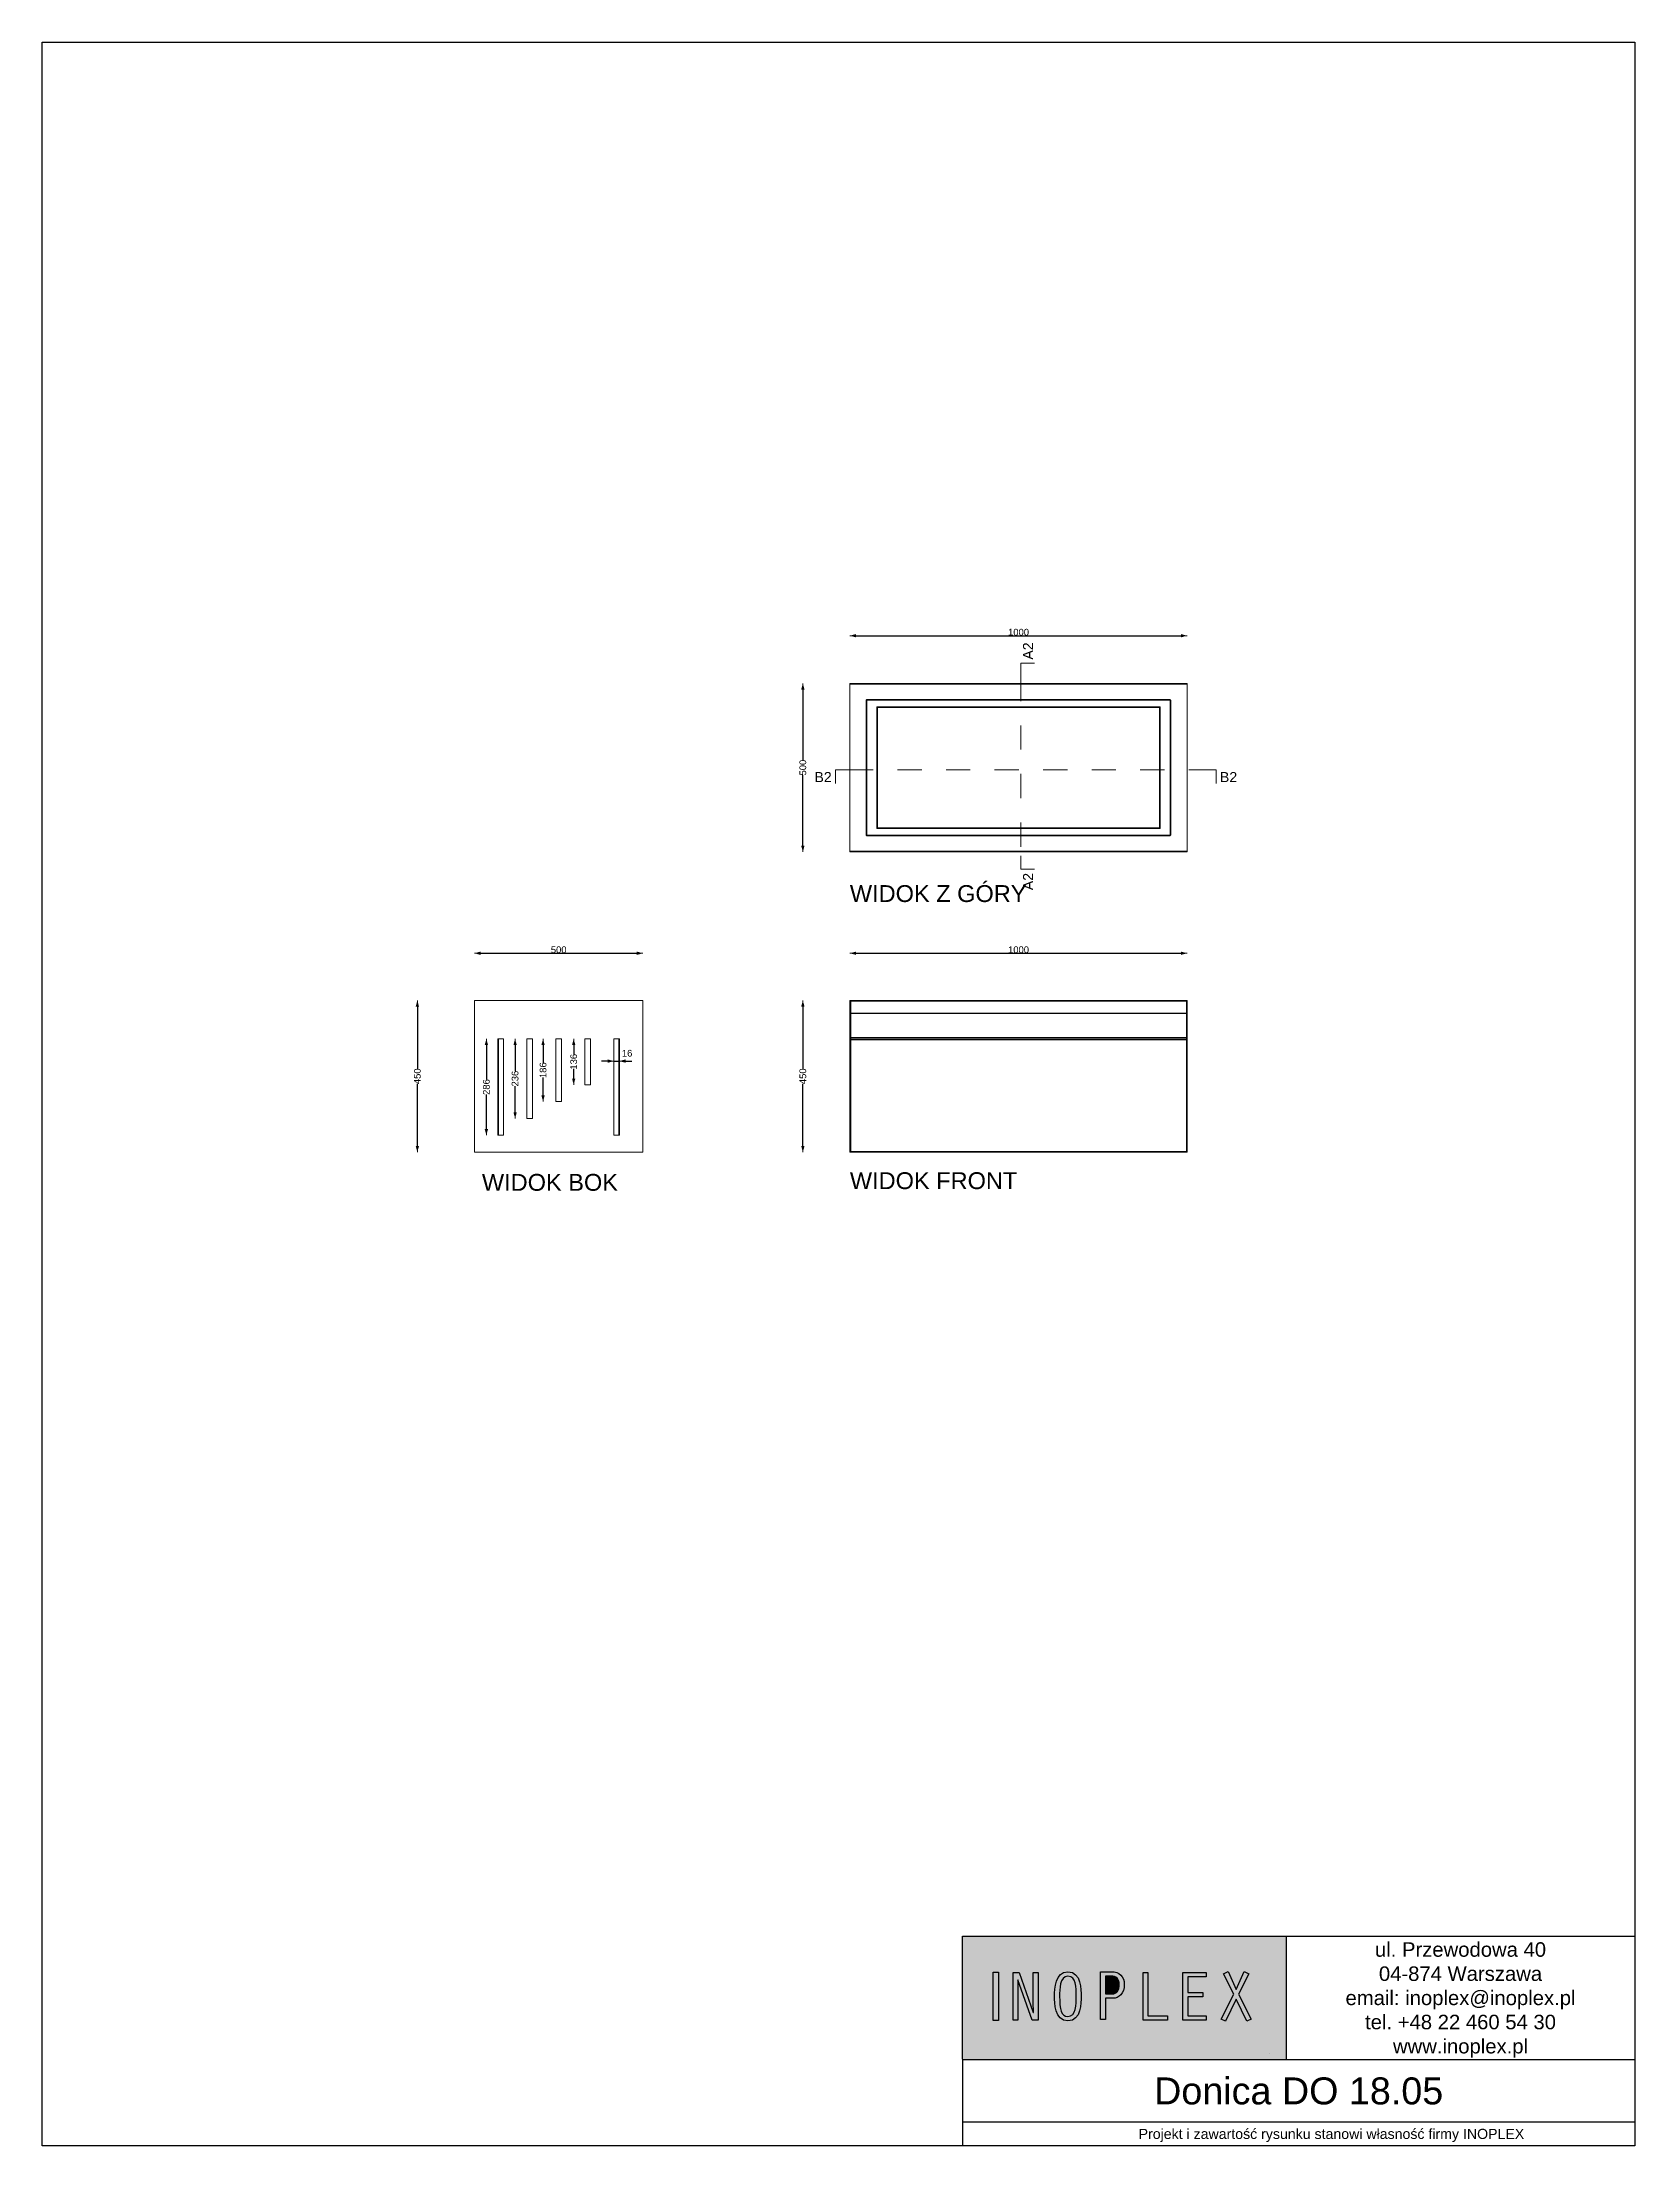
# Model space of a CAD drawing. Header units: millimetres. Extents: x 26080 to 30804, y 14395 to 20634.
import ezdxf

# ---------------------------------------------------------------- set-up
doc = ezdxf.new("R2010")
doc.units = ezdxf.units.MM
doc.header["$LTSCALE"] = 3
doc.linetypes.add('Przerywana', pattern=[48, 24, -24])
for name, color, linetype in [('840-G Znaczniki ogólne', 7, 'Continuous'), ('LAYER_1', 7, 'Continuous'), ('Nowe_299-A Wymiary Opisy', 7, 'Continuous')]:
    doc.layers.add(name, color=color, linetype=linetype)
for name, color, linetype, lineweight in [('840-G Znaczniki ogólne_Nr_pióra__1', 7, 'Continuous', 13), ('Nowe_0_Nr_pióra__4', 7, 'Continuous', 13), ('Nowe_830-G Teksty Etykiety_Nr_pióra__1', 7, 'Continuous', 13)]:
    doc.layers.add(name, color=color, linetype=linetype, lineweight=lineweight)
doc.styles.add('GENERATED_STYLE_1', font='arial.ttf')
doc.styles.add('GENERATED_STYLE_2', font='arial.ttf')
doc.styles.get("Standard").update_dxf_attribs({"font": 'arial.ttf'})
doc.dimstyles.new('GENERATED_STYLE__1', dxfattribs={"dimtxt": 20, "dimasz": 18.357488, "dimexe": 0.18, "dimexo": 0.0625, "dimgap": 0.09, "dimtad": 1, "dimtih": 1, "dimtoh": 1, "dimdec": 0, "dimzin": 0, "dimdsep": 46, "dimtxsty": 'GENERATED_STYLE_2', "dimblk": 'ARROWHEAD_5', "dimblk1": 'ARROWHEAD_5', "dimblk2": 'ARROWHEAD_5', "dimcen": 0.09, "dimse1": 1, "dimse2": 1, "dimclrd": 7, "dimclre": 7, "dimclrt": 7, "dimadec": 1, "dimazin": 0, "dimtfac": 1, "dimtdec": 4, "dimtmove": 0, "dimatfit": 3, "dimfxl": 1, "dimtolj": 1, "dimtzin": 0, "dimarcsym": 0})
doc.dimstyles.new('GENERATED_STYLE__2', dxfattribs={"dimtxt": 20, "dimasz": 18.357488, "dimexe": 0.18, "dimexo": 0.0625, "dimgap": 0.09, "dimtad": 1, "dimdec": 0, "dimzin": 0, "dimdsep": 46, "dimtxsty": 'GENERATED_STYLE_2', "dimblk": 'ARROWHEAD_5', "dimblk1": 'ARROWHEAD_5', "dimblk2": 'ARROWHEAD_5', "dimcen": 0.09, "dimse1": 1, "dimse2": 1, "dimclrd": 7, "dimclre": 7, "dimclrt": 7, "dimadec": 1, "dimazin": 0, "dimtfac": 1, "dimtdec": 4, "dimtmove": 0, "dimatfit": 3, "dimfxl": 1, "dimtolj": 1, "dimtzin": 0, "dimarcsym": 0})
doc.dimstyles.new('GENERATED_STYLE__3', dxfattribs={"dimtxt": 20, "dimasz": 18.357488, "dimexe": 0.18, "dimexo": 0.0625, "dimgap": 0.09, "dimtad": 1, "dimtih": 1, "dimtoh": 1, "dimdec": 0, "dimzin": 0, "dimdsep": 46, "dimtxsty": 'GENERATED_STYLE_2', "dimblk": 'ARROWHEAD_5', "dimblk1": 'ARROWHEAD_5', "dimblk2": 'ARROWHEAD_5', "dimcen": 0.09, "dimse1": 1, "dimse2": 1, "dimclrd": 7, "dimclre": 7, "dimclrt": 7, "dimadec": 1, "dimazin": 0, "dimtfac": 1, "dimtdec": 4, "dimtmove": 2, "dimatfit": 3, "dimfxl": 1, "dimtolj": 1, "dimtzin": 0, "dimarcsym": 0})

msp = doc.modelspace()

# ---------------------------------------------------------------- texts
at = {"attachment_point": 5}
for s, width, gutter_width, heights, insert, char_height in [('ul. Przewodowa 40\\P04-874 Warszawa\\Pemail: inoplex@inoplex.pl\\Ptel. +48 22 460 54 30\\Pwww.inoplex.pl', 1019.877, 1, [387.8], (30286.5, 14827.3), 43), ('Donica DO 18.05', 1993.625, 1, [0], (29806.6, 14557.3), 80), ('Projekt i zawartość rysunku stanowi własność firmy INOPLEX ', 1800.088, 12.5, [70.5], (29903.7, 14425.8), 30)]:
    msp.add_mtext_dynamic_manual_height_columns(s, width=width, gutter_width=gutter_width, heights=heights, dxfattribs=dict(at, insert=insert, char_height=char_height))
at = {"layer": 'Nowe_830-G Teksty Etykiety_Nr_pióra__1', "color": 7, "linetype": 'Continuous', "lineweight": 13, "char_height": 50, "attachment_point": 1, "style": 'GENERATED_STYLE_2'}
for s, insert in [('\\A1;WIDOK Z GÓRY', (28475.6, 18133.6)), ('\\A1;WIDOK FRONT ', (28475.6, 17282.2)), ('\\A1;WIDOK BOK', (27384.4, 17277.2))]:
    msp.add_mtext(s, dxfattribs=dict(at, insert=insert))

# ---------------------------------------------------------------- blocks, each defined once
blk = doc.blocks.new('ARROWHEAD_5')
at = {"linetype": 'Continuous', "lineweight": 0}
blk.add_hatch(color=0, dxfattribs=at).paths.add_polyline_path([(-1, 0.2679), (0, 0), (-1, -0.2679)])
at = {"color": 0, "linetype": 'Continuous', "lineweight": 0}
blk.add_line((0, 0), (-1, 0), dxfattribs=at)
blk = doc.blocks.new('*D39')
at = {"layer": 'Defpoints', "color": 0, "linetype": 'Continuous', "transparency": 16777216}
for p in [(27862, 17931.6), (27362, 17791.7), (27862, 17791.7)]:
    blk.add_point(p, dxfattribs=at)
at = {"layer": 'Nowe_299-A Wymiary Opisy', "color": 7, "linetype": 'Continuous', "lineweight": -2, "transparency": 16777216}
blk.add_line((27380.4, 17931.6), (27843.7, 17931.6), dxfattribs=at)
at = {"layer": 'Nowe_299-A Wymiary Opisy', "color": 7, "linetype": 'Continuous', "lineweight": -2, "transparency": 16777216, "xscale": 18.35748792270531, "yscale": 18.35748792270531, "zscale": 18.35748792270531, "rotation": 180}
blk.add_blockref('ARROWHEAD_5', (27362, 17931.6), dxfattribs=at)
at = {"layer": 'Nowe_299-A Wymiary Opisy', "color": 7, "linetype": 'Continuous', "lineweight": -2, "transparency": 16777216, "xscale": 18.35748792270531, "yscale": 18.35748792270531, "zscale": 18.35748792270531}
blk.add_blockref('ARROWHEAD_5', (27862, 17931.6), dxfattribs=at)
at = {"layer": 'Nowe_299-A Wymiary Opisy', "color": 7, "linetype": 'Continuous', "lineweight": 13, "transparency": 16777216, "insert": (27612.1, 17941.9), "char_height": 20, "attachment_point": 5, "style": 'GENERATED_STYLE_2'}
blk.add_mtext('\\A1;500', dxfattribs=at)
blk = doc.blocks.new('*D40')
at = {"layer": 'Defpoints', "color": 0, "linetype": 'Continuous', "transparency": 16777216}
for p in [(27193, 17791.7), (27362, 17791.7), (27364, 17341.7)]:
    blk.add_point(p, dxfattribs=at)
at = {"layer": 'Nowe_299-A Wymiary Opisy', "color": 7, "linetype": 'Continuous', "lineweight": -2, "transparency": 16777216}
for p, q in [((27193, 17773.3), (27193, 17589.3)), ((27193, 17360), (27193, 17544.2))]:
    blk.add_line(p, q, dxfattribs=at)
at = {"layer": 'Nowe_299-A Wymiary Opisy', "color": 7, "linetype": 'Continuous', "lineweight": -2, "transparency": 16777216, "xscale": 18.35748792270531, "yscale": 18.35748792270531, "zscale": 18.35748792270531}
for p, rotation in [((27193, 17791.7), 90), ((27193, 17341.7), 270)]:
    blk.add_blockref('ARROWHEAD_5', p, dxfattribs=dict(at, rotation=rotation))
at = {"layer": 'Nowe_299-A Wymiary Opisy', "color": 7, "linetype": 'Continuous', "lineweight": 13, "transparency": 16777216, "insert": (27193, 17566.8), "char_height": 20, "attachment_point": 5, "rotation": 90, "style": 'GENERATED_STYLE_2'}
blk.add_mtext('\\A1;450', dxfattribs=at)
blk = doc.blocks.new('*D41')
at = {"layer": 'Defpoints', "color": 0, "linetype": 'Continuous', "transparency": 16777216}
for p in [(28336.2, 17791.7), (28475.6, 17791.7), (28475.6, 17341.7)]:
    blk.add_point(p, dxfattribs=at)
at = {"layer": 'Nowe_299-A Wymiary Opisy', "color": 7, "linetype": 'Continuous', "lineweight": -2, "transparency": 16777216}
for p, q in [((28336.2, 17773.3), (28336.2, 17589.3)), ((28336.2, 17360), (28336.2, 17544.2))]:
    blk.add_line(p, q, dxfattribs=at)
at = {"layer": 'Nowe_299-A Wymiary Opisy', "color": 7, "linetype": 'Continuous', "lineweight": -2, "transparency": 16777216, "xscale": 18.35748792270531, "yscale": 18.35748792270531, "zscale": 18.35748792270531}
for p, rotation in [((28336.2, 17791.7), 90), ((28336.2, 17341.7), 270)]:
    blk.add_blockref('ARROWHEAD_5', p, dxfattribs=dict(at, rotation=rotation))
at = {"layer": 'Nowe_299-A Wymiary Opisy', "color": 7, "linetype": 'Continuous', "lineweight": 13, "transparency": 16777216, "insert": (28336.2, 17566.8), "char_height": 20, "attachment_point": 5, "rotation": 90, "style": 'GENERATED_STYLE_2'}
blk.add_mtext('\\A1;450', dxfattribs=at)
blk = doc.blocks.new('*D42')
at = {"layer": 'Defpoints', "color": 0, "linetype": 'Continuous', "transparency": 16777216}
for p in [(29475.6, 17931.6), (28475.6, 17791.7), (29475.6, 17791.7)]:
    blk.add_point(p, dxfattribs=at)
at = {"layer": 'Nowe_299-A Wymiary Opisy', "color": 7, "linetype": 'Continuous', "lineweight": -2, "transparency": 16777216}
blk.add_line((28494, 17931.6), (29457.2, 17931.6), dxfattribs=at)
at = {"layer": 'Nowe_299-A Wymiary Opisy', "color": 7, "linetype": 'Continuous', "lineweight": -2, "transparency": 16777216, "xscale": 18.35748792270531, "yscale": 18.35748792270531, "zscale": 18.35748792270531, "rotation": 180}
blk.add_blockref('ARROWHEAD_5', (28475.6, 17931.6), dxfattribs=at)
at = {"layer": 'Nowe_299-A Wymiary Opisy', "color": 7, "linetype": 'Continuous', "lineweight": -2, "transparency": 16777216, "xscale": 18.35748792270531, "yscale": 18.35748792270531, "zscale": 18.35748792270531}
blk.add_blockref('ARROWHEAD_5', (29475.6, 17931.6), dxfattribs=at)
at = {"layer": 'Nowe_299-A Wymiary Opisy', "color": 7, "linetype": 'Continuous', "lineweight": 13, "transparency": 16777216, "insert": (28975.8, 17941.9), "char_height": 20, "attachment_point": 5, "style": 'GENERATED_STYLE_2'}
blk.add_mtext('\\A1;1000', dxfattribs=at)
blk = doc.blocks.new('*D43')
at = {"layer": 'Defpoints', "color": 0, "linetype": 'Continuous', "transparency": 16777216}
for p in [(28336.2, 18732), (28475.6, 18732), (28475.6, 18232)]:
    blk.add_point(p, dxfattribs=at)
at = {"layer": 'Nowe_299-A Wymiary Opisy', "color": 7, "linetype": 'Continuous', "lineweight": -2, "transparency": 16777216}
for p, q in [((28336.2, 18713.6), (28336.2, 18504.2)), ((28336.2, 18250.3), (28336.2, 18459.9))]:
    blk.add_line(p, q, dxfattribs=at)
at = {"layer": 'Nowe_299-A Wymiary Opisy', "color": 7, "linetype": 'Continuous', "lineweight": -2, "transparency": 16777216, "xscale": 18.35748792270531, "yscale": 18.35748792270531, "zscale": 18.35748792270531}
for p, rotation in [((28336.2, 18732), 90), ((28336.2, 18232), 270)]:
    blk.add_blockref('ARROWHEAD_5', p, dxfattribs=dict(at, rotation=rotation))
at = {"layer": 'Nowe_299-A Wymiary Opisy', "color": 7, "linetype": 'Continuous', "lineweight": 13, "transparency": 16777216, "insert": (28336.2, 18482.1), "char_height": 20, "attachment_point": 5, "rotation": 90, "style": 'GENERATED_STYLE_2'}
blk.add_mtext('\\A1;500', dxfattribs=at)
blk = doc.blocks.new('*D44')
at = {"layer": 'Defpoints', "color": 0, "linetype": 'Continuous', "transparency": 16777216}
for p in [(29475.6, 18873.3), (28475.6, 18732), (29475.6, 18732)]:
    blk.add_point(p, dxfattribs=at)
at = {"layer": 'Nowe_299-A Wymiary Opisy', "color": 7, "linetype": 'Continuous', "lineweight": -2, "transparency": 16777216}
blk.add_line((28494, 18873.3), (29457.2, 18873.3), dxfattribs=at)
at = {"layer": 'Nowe_299-A Wymiary Opisy', "color": 7, "linetype": 'Continuous', "lineweight": -2, "transparency": 16777216, "xscale": 18.35748792270531, "yscale": 18.35748792270531, "zscale": 18.35748792270531, "rotation": 180}
blk.add_blockref('ARROWHEAD_5', (28475.6, 18873.3), dxfattribs=at)
at = {"layer": 'Nowe_299-A Wymiary Opisy', "color": 7, "linetype": 'Continuous', "lineweight": -2, "transparency": 16777216, "xscale": 18.35748792270531, "yscale": 18.35748792270531, "zscale": 18.35748792270531}
blk.add_blockref('ARROWHEAD_5', (29475.6, 18873.3), dxfattribs=at)
at = {"layer": 'Nowe_299-A Wymiary Opisy', "color": 7, "linetype": 'Continuous', "lineweight": 13, "transparency": 16777216, "insert": (28975.8, 18883.6), "char_height": 20, "attachment_point": 5, "style": 'GENERATED_STYLE_2'}
blk.add_mtext('\\A1;1000', dxfattribs=at)
blk = doc.blocks.new('*D45')
at = {"layer": 'Defpoints', "color": 0, "linetype": 'Continuous', "transparency": 16777216}
for p in [(27397.7, 17677.7), (27440, 17677.7), (27440, 17391.7)]:
    blk.add_point(p, dxfattribs=at)
at = {"layer": 'Nowe_299-A Wymiary Opisy', "color": 7, "linetype": 'Continuous', "lineweight": -2, "transparency": 16777216}
for p, q in [((27397.7, 17659.3), (27397.7, 17557.1)), ((27397.7, 17410), (27397.7, 17512.4))]:
    blk.add_line(p, q, dxfattribs=at)
at = {"layer": 'Nowe_299-A Wymiary Opisy', "color": 7, "linetype": 'Continuous', "lineweight": -2, "transparency": 16777216, "xscale": 18.35748792270531, "yscale": 18.35748792270531, "zscale": 18.35748792270531}
for p, rotation in [((27397.7, 17677.7), 90), ((27397.7, 17391.7), 270)]:
    blk.add_blockref('ARROWHEAD_5', p, dxfattribs=dict(at, rotation=rotation))
at = {"layer": 'Nowe_299-A Wymiary Opisy', "color": 7, "linetype": 'Continuous', "lineweight": 13, "transparency": 16777216, "insert": (27397.7, 17534.8), "char_height": 20, "attachment_point": 5, "rotation": 90, "style": 'GENERATED_STYLE_2'}
blk.add_mtext('\\A1;286', dxfattribs=at)
blk = doc.blocks.new('*D46')
at = {"layer": 'Defpoints', "color": 0, "linetype": 'Continuous', "transparency": 16777216}
for p in [(27482.9, 17677.7), (27526, 17677.7), (27526, 17441.7)]:
    blk.add_point(p, dxfattribs=at)
at = {"layer": 'Nowe_299-A Wymiary Opisy', "color": 7, "linetype": 'Continuous', "lineweight": -2, "transparency": 16777216}
for p, q in [((27482.9, 17659.3), (27482.9, 17582.1)), ((27482.9, 17460), (27482.9, 17537.4))]:
    blk.add_line(p, q, dxfattribs=at)
at = {"layer": 'Nowe_299-A Wymiary Opisy', "color": 7, "linetype": 'Continuous', "lineweight": -2, "transparency": 16777216, "xscale": 18.35748792270531, "yscale": 18.35748792270531, "zscale": 18.35748792270531}
for p, rotation in [((27482.9, 17677.7), 90), ((27482.9, 17441.7), 270)]:
    blk.add_blockref('ARROWHEAD_5', p, dxfattribs=dict(at, rotation=rotation))
at = {"layer": 'Nowe_299-A Wymiary Opisy', "color": 7, "linetype": 'Continuous', "lineweight": 13, "transparency": 16777216, "insert": (27482.9, 17559.8), "char_height": 20, "attachment_point": 5, "rotation": 90, "style": 'GENERATED_STYLE_2'}
blk.add_mtext('\\A1;236', dxfattribs=at)
blk = doc.blocks.new('*D47')
at = {"layer": 'Defpoints', "color": 0, "linetype": 'Continuous', "transparency": 16777216}
for p in [(27565.8, 17677.7), (27612.8, 17677.7), (27612, 17491.7)]:
    blk.add_point(p, dxfattribs=at)
at = {"layer": 'Nowe_299-A Wymiary Opisy', "color": 7, "linetype": 'Continuous', "lineweight": -2, "transparency": 16777216}
for p, q in [((27565.8, 17659.3), (27565.8, 17606)), ((27565.8, 17510), (27565.8, 17563.6))]:
    blk.add_line(p, q, dxfattribs=at)
at = {"layer": 'Nowe_299-A Wymiary Opisy', "color": 7, "linetype": 'Continuous', "lineweight": -2, "transparency": 16777216, "xscale": 18.35748792270531, "yscale": 18.35748792270531, "zscale": 18.35748792270531}
for p, rotation in [((27565.8, 17677.7), 90), ((27565.8, 17491.7), 270)]:
    blk.add_blockref('ARROWHEAD_5', p, dxfattribs=dict(at, rotation=rotation))
at = {"layer": 'Nowe_299-A Wymiary Opisy', "color": 7, "linetype": 'Continuous', "lineweight": 13, "transparency": 16777216, "insert": (27565.8, 17584.8), "char_height": 20, "attachment_point": 5, "rotation": 90, "style": 'GENERATED_STYLE_2'}
blk.add_mtext('\\A1;186', dxfattribs=at)
blk = doc.blocks.new('*D48')
at = {"layer": 'Defpoints', "color": 0, "linetype": 'Continuous', "transparency": 16777216}
for p in [(27656.6, 17677.7), (27698, 17677.7), (27698, 17541.7)]:
    blk.add_point(p, dxfattribs=at)
at = {"layer": 'Nowe_299-A Wymiary Opisy', "color": 7, "linetype": 'Continuous', "lineweight": -2, "transparency": 16777216}
for p, q in [((27656.6, 17659.3), (27656.6, 17631)), ((27656.6, 17560), (27656.6, 17588.6))]:
    blk.add_line(p, q, dxfattribs=at)
at = {"layer": 'Nowe_299-A Wymiary Opisy', "color": 7, "linetype": 'Continuous', "lineweight": -2, "transparency": 16777216, "xscale": 18.35748792270531, "yscale": 18.35748792270531, "zscale": 18.35748792270531}
for p, rotation in [((27656.6, 17677.7), 90), ((27656.6, 17541.7), 270)]:
    blk.add_blockref('ARROWHEAD_5', p, dxfattribs=dict(at, rotation=rotation))
at = {"layer": 'Nowe_299-A Wymiary Opisy', "color": 7, "linetype": 'Continuous', "lineweight": 13, "transparency": 16777216, "insert": (27656.6, 17609.8), "char_height": 20, "attachment_point": 5, "rotation": 90, "style": 'GENERATED_STYLE_2'}
blk.add_mtext('\\A1;136', dxfattribs=at)
blk = doc.blocks.new('*D49')
at = {"layer": 'Defpoints', "color": 0, "linetype": 'Continuous', "transparency": 16777216}
for p in [(27776, 17677.7), (27792, 17677.7), (27792, 17611.8)]:
    blk.add_point(p, dxfattribs=at)
at = {"layer": 'Nowe_299-A Wymiary Opisy', "color": 7, "linetype": 'Continuous', "lineweight": -2, "transparency": 16777216}
for p, q in [((27757.7, 17611.8), (27739.3, 17611.8)), ((27776, 17611.8), (27792, 17611.8)), ((27810.4, 17611.8), (27828.7, 17611.8))]:
    blk.add_line(p, q, dxfattribs=at)
at = {"layer": 'Nowe_299-A Wymiary Opisy', "color": 7, "linetype": 'Continuous', "lineweight": -2, "transparency": 16777216, "xscale": 18.35748792270531, "yscale": 18.35748792270531, "zscale": 18.35748792270531}
blk.add_blockref('ARROWHEAD_5', (27776, 17611.8), dxfattribs=at)
at = {"layer": 'Nowe_299-A Wymiary Opisy', "color": 7, "linetype": 'Continuous', "lineweight": -2, "transparency": 16777216, "xscale": 18.35748792270531, "yscale": 18.35748792270531, "zscale": 18.35748792270531, "rotation": 180}
blk.add_blockref('ARROWHEAD_5', (27792, 17611.8), dxfattribs=at)
at = {"layer": 'Nowe_299-A Wymiary Opisy', "color": 7, "linetype": 'Continuous', "lineweight": 13, "transparency": 16777216, "insert": (27815, 17635), "char_height": 20, "attachment_point": 5, "style": 'GENERATED_STYLE_2'}
blk.add_mtext('\\A1;16', dxfattribs=at)
blk = doc.blocks.new('Płaszczyzna odcinająca_1_1', base_point=(14987.1, 11369.6))
at = {"layer": '840-G Znaczniki ogólne_Nr_pióra__1', "color": 7, "linetype": 'Continuous', "lineweight": 13}
for p, q in [((14987.1, 11369.6), (15027.1, 11369.6)), ((14987.1, 11369.6), (14987.1, 11329.6)), ((14987.1, 10759), (14987.1, 10799)), ((14987.1, 10759), (15027.1, 10759))]:
    blk.add_line(p, q, dxfattribs=at)
at = {"layer": '840-G Znaczniki ogólne_Nr_pióra__1', "color": 7, "linetype": 'Przerywana', "lineweight": 13}
blk.add_line((14987.1, 11329.6), (14987.1, 10799), dxfattribs=at)
at = {"layer": '840-G Znaczniki ogólne_Nr_pióra__1', "color": 7, "lineweight": 13, "char_height": 30, "rotation": 90, "style": 'GENERATED_STYLE_1'}
for insert, attachment_point in [((15023.4, 11431.8), 9), ((15023.4, 10696.8), 7)]:
    blk.add_mtext('\\A1;\\pt0;A2', dxfattribs=dict(at, insert=insert, attachment_point=attachment_point))
blk = doc.blocks.new('Płaszczyzna odcinająca_2_1', base_point=(14437, 11053.6))
at = {"layer": '840-G Znaczniki ogólne_Nr_pióra__1', "color": 7, "linetype": 'Continuous', "lineweight": 13}
for p, q in [((14437, 11053.6), (14437, 11013.6)), ((14437, 11053.6), (14477, 11053.6)), ((15566.3, 11053.6), (15526.3, 11053.6)), ((15566.3, 11053.6), (15566.3, 11013.6))]:
    blk.add_line(p, q, dxfattribs=at)
at = {"layer": '840-G Znaczniki ogólne_Nr_pióra__1', "color": 7, "linetype": 'Przerywana', "lineweight": 13}
blk.add_line((14477, 11053.6), (15526.3, 11053.6), dxfattribs=at)
at = {"layer": '840-G Znaczniki ogólne_Nr_pióra__1', "color": 7, "lineweight": 13, "char_height": 30, "style": 'GENERATED_STYLE_1'}
for insert, attachment_point in [((14374.8, 11017.3), 7), ((15628.5, 11017.3), 9)]:
    blk.add_mtext('\\A1;\\pt0;B2', dxfattribs=dict(at, insert=insert, attachment_point=attachment_point))

# ---------------------------------------------------------------- dimensions: what is measured, and where the dimension line sits
at = {"layer": 'Nowe_299-A Wymiary Opisy', "color": 7, "linetype": 'Continuous', "lineweight": 13}
for base, p1, p2, dimstyle, picture, middle in [((29475.6, 18873.3), (28475.6, 18732), (29475.6, 18732), 'GENERATED_STYLE__1', '*D44', (28975.8, 18873.3)), ((27862, 17931.6), (27362, 17791.7), (27862, 17791.7), 'GENERATED_STYLE__1', '*D39', (27612.1, 17931.6)), ((29475.6, 17931.6), (28475.6, 17791.7), (29475.6, 17791.7), 'GENERATED_STYLE__1', '*D42', (28975.8, 17931.6)), ((27792, 17611.8), (27776, 17677.7), (27792, 17677.7), 'GENERATED_STYLE__3', '*D49', (27815, 17635))]:
    dim = msp.add_linear_dim(base=base, p1=p1, p2=p2, dimstyle=dimstyle, dxfattribs=at)
    dim.commit()
    dim.dimension.update_dxf_attribs({"geometry": picture, "text_midpoint": middle, "dimtype": 160})
for base, p1, p2, picture, middle in [((28336.2, 18732), (28475.6, 18232), (28475.6, 18732), '*D43', (28336.2, 18482.1)), ((27193, 17791.7), (27364, 17341.7), (27362, 17791.7), '*D40', (27193, 17566.8)), ((28336.2, 17791.7), (28475.6, 17341.7), (28475.6, 17791.7), '*D41', (28336.2, 17566.8)), ((27397.7, 17677.7), (27440, 17391.7), (27440, 17677.7), '*D45', (27397.7, 17534.8)), ((27482.9, 17677.7), (27526, 17441.7), (27526, 17677.7), '*D46', (27482.9, 17559.8)), ((27565.8, 17677.7), (27612, 17491.7), (27612.8, 17677.7), '*D47', (27565.8, 17584.8)), ((27656.6, 17677.7), (27698, 17541.7), (27698, 17677.7), '*D48', (27656.6, 17609.8))]:
    dim = msp.add_linear_dim(base=base, p1=p1, p2=p2, angle=90, dimstyle='GENERATED_STYLE__2', dxfattribs=at)
    dim.commit()
    dim.dimension.update_dxf_attribs({"geometry": picture, "text_midpoint": middle, "dimtype": 160, "text_rotation": 90})

# ---------------------------------------------------------------- hatches: boundary and pattern name
h = msp.add_hatch(color=255)
h.dxf.hatch_style = 1
h.paths.add_polyline_path([(29769.8, 15016.4), (28809.8, 15016.4), (28809.8, 14651.8), (28809.8, 14650), (29769.8, 14650)])
h.paths.add_polyline_path([(29739.6, 14926.7), (29739.6, 14744.5), (29719.3, 14744.5), (29719.3, 14667.6), (28824.6, 14667.6), (28824.6, 14999.6), (29719.3, 14999.6), (29719.3, 14926.7)], flags=16)
h = msp.add_hatch(color=250)
h.dxf.hatch_style = 1
h.paths.add_polyline_path([(29719.3, 14744.5), (29186.9, 14744.5), (29186.9, 14926.7), (29719.3, 14926.7), (29719.3, 14999.6), (28824.6, 14999.6), (28824.6, 14667.6), (29719.3, 14667.6)])
edge = h.paths.add_edge_path(flags=16)
edge.add_spline(control_points=[(29161.5, 14838.3), (29161.5, 14820.5), (29162.1, 14765.4), (29122.2, 14765.4)], knot_values=[0, 0, 0, 0, 1, 1, 1, 1], degree=3, periodic=0)
edge.add_spline(control_points=[(29122.2, 14765.4), (29081.8, 14765.4), (29082.8, 14820.1), (29082.8, 14838.3)], knot_values=[0, 0, 0, 0, 1, 1, 1, 1], degree=3, periodic=0)
edge.add_spline(control_points=[(29082.8, 14838.3), (29082.8, 14861.7), (29084.3, 14911), (29122.2, 14911)], knot_values=[0, 0, 0, 0, 1, 1, 1, 1], degree=3, periodic=0)
edge.add_spline(control_points=[(29122.2, 14911), (29162.1, 14911), (29161.5, 14857), (29161.5, 14838.3)], knot_values=[0, 0, 0, 0, 1, 1, 1, 1], degree=3, periodic=0)
edge = h.paths.add_edge_path(flags=0)
edge.add_spline(control_points=[(29146.6, 14838.3), (29146.6, 14813.7), (29146.8, 14778.8), (29122.2, 14778.8)], knot_values=[0, 0, 0, 0, 1, 1, 1, 1], degree=3, periodic=0)
edge.add_spline(control_points=[(29122.2, 14778.8), (29102.2, 14778.8), (29097.7, 14800.1), (29097.7, 14838.3)], knot_values=[0, 0, 0, 0, 1, 1, 1, 1], degree=3, periodic=0)
edge.add_spline(control_points=[(29097.7, 14838.3), (29097.7, 14859.2), (29097.1, 14897.6), (29122.2, 14897.6)], knot_values=[0, 0, 0, 0, 1, 1, 1, 1], degree=3, periodic=0)
edge.add_spline(control_points=[(29122.2, 14897.6), (29147.2, 14897.6), (29146.6, 14865.1), (29146.6, 14838.3)], knot_values=[0, 0, 0, 0, 1, 1, 1, 1], degree=3, periodic=0)
h.paths.add_polyline_path([(29033.6, 14767.4), (29015.8, 14767.4), (28973.7, 14886.8), (28973.3, 14886.4), (28973.9, 14854.3), (28973.9, 14767.4), (28959.7, 14767.4), (28959.7, 14909.1), (28977.5, 14909.1), (29019.6, 14789.9), (29020, 14790.3), (29019.4, 14822), (29019.4, 14909.1), (29033.6, 14909.1)], flags=16)
h.paths.add_polyline_path([(28916.2, 14766.8), (28900.7, 14766.8), (28900.7, 14909.5), (28916.2, 14909.5)], flags=16)
edge = h.paths.add_edge_path(flags=0)
edge.add_spline(control_points=[(29146.6, 14838.3), (29146.6, 14865.1), (29147.2, 14897.6), (29122.2, 14897.6)], knot_values=[0, 0, 0, 0, 1, 1, 1, 1], degree=3, periodic=0)
edge.add_spline(control_points=[(29122.2, 14897.6), (29097.1, 14897.6), (29097.7, 14859.2), (29097.7, 14838.3)], knot_values=[0, 0, 0, 0, 1, 1, 1, 1], degree=3, periodic=0)
edge.add_spline(control_points=[(29097.7, 14838.3), (29097.7, 14800.1), (29102.2, 14778.8), (29122.2, 14778.8)], knot_values=[0, 0, 0, 0, 1, 1, 1, 1], degree=3, periodic=0)
edge.add_spline(control_points=[(29122.2, 14778.8), (29146.8, 14778.8), (29146.6, 14813.7), (29146.6, 14838.3)], knot_values=[0, 0, 0, 0, 1, 1, 1, 1], degree=3, periodic=0)
h = msp.add_hatch(color=255)
h.dxf.hatch_style = 1
h.paths.add_polyline_path([(28916.2, 14909.5), (28900.7, 14909.5), (28900.7, 14766.8), (28916.2, 14766.8)])
h.paths.add_polyline_path([(29015.8, 14767.4), (29033.6, 14767.4), (29033.6, 14909.1), (29019.4, 14909.1), (29019.4, 14822), (29020.1, 14788.6), (28977.5, 14909.1), (28959.7, 14909.1), (28959.7, 14767.4), (28973.9, 14767.4), (28973.9, 14854.3), (28973.2, 14888.1)])
edge = h.paths.add_edge_path()
edge.add_spline(control_points=[(29122.2, 14911), (29084.3, 14911), (29082.8, 14861.7), (29082.8, 14838.3)], knot_values=[0, 0, 0, 0, 1, 1, 1, 1], degree=3, periodic=0)
edge.add_spline(control_points=[(29082.8, 14838.3), (29082.8, 14820.1), (29081.8, 14765.4), (29122.2, 14765.4)], knot_values=[0, 0, 0, 0, 1, 1, 1, 1], degree=3, periodic=0)
edge.add_spline(control_points=[(29122.2, 14765.4), (29162.1, 14765.4), (29161.5, 14820.5), (29161.5, 14838.3)], knot_values=[0, 0, 0, 0, 1, 1, 1, 1], degree=3, periodic=0)
edge.add_spline(control_points=[(29161.5, 14838.3), (29161.5, 14857), (29162.1, 14911), (29122.2, 14911)], knot_values=[0, 0, 0, 0, 1, 1, 1, 1], degree=3, periodic=0)
edge = h.paths.add_edge_path(flags=16)
edge.add_spline(control_points=[(29097.7, 14838.3), (29097.7, 14859.2), (29097.1, 14897.6), (29122.2, 14897.6)], knot_values=[0, 0, 0, 0, 1, 1, 1, 1], degree=3, periodic=0)
edge.add_spline(control_points=[(29122.2, 14897.6), (29147.2, 14897.6), (29146.6, 14865.1), (29146.6, 14838.3)], knot_values=[0, 0, 0, 0, 1, 1, 1, 1], degree=3, periodic=0)
edge.add_spline(control_points=[(29146.6, 14838.3), (29146.6, 14813.7), (29146.8, 14778.8), (29122.2, 14778.8)], knot_values=[0, 0, 0, 0, 1, 1, 1, 1], degree=3, periodic=0)
edge.add_spline(control_points=[(29122.2, 14778.8), (29102.2, 14778.8), (29097.7, 14800.1), (29097.7, 14838.3)], knot_values=[0, 0, 0, 0, 1, 1, 1, 1], degree=3, periodic=0)
edge = h.paths.add_edge_path()
edge.add_line((29219.3, 14769.4), (29233.6, 14769.4))
edge.add_line((29233.6, 14769.4), (29233.6, 14832.5))
edge.add_line((29233.6, 14832.5), (29254.8, 14832.5))
edge.add_spline(control_points=[(29254.8, 14832.5), (29274.4, 14832.5), (29289.3, 14847.2), (29289.3, 14873.5)], knot_values=[0, 0, 0, 0, 1, 1, 1, 1], degree=3, periodic=0)
edge.add_spline(control_points=[(29289.3, 14873.5), (29289.3, 14897.8), (29275.2, 14911.1), (29250.2, 14911.1)], knot_values=[0, 0, 0, 0, 1, 1, 1, 1], degree=3, periodic=0)
edge.add_line((29250.2, 14911.1), (29219.3, 14911.1))
edge.add_line((29219.3, 14911.1), (29219.3, 14769.4))
edge = h.paths.add_edge_path(flags=16)
edge.add_line((29233.6, 14898.4), (29254.4, 14898.4))
edge.add_spline(control_points=[(29250, 14898.4), (29265.3, 14898.4), (29274.4, 14891), (29274.4, 14873.5)], knot_values=[0, 0, 0, 0, 1, 1, 1, 1], degree=3, periodic=0)
edge.add_spline(control_points=[(29274.4, 14873.5), (29274.4, 14855.7), (29266.7, 14845.7), (29253.6, 14845.5)], knot_values=[0, 0, 0, 0, 1, 1, 1, 1], degree=3, periodic=0)
edge.add_line((29253.6, 14845.5), (29233.6, 14845.3))
edge.add_line((29233.6, 14845.3), (29233.6, 14898.4))
h.paths.add_polyline_path([(29345.3, 14767.4), (29417.8, 14767.4), (29417.8, 14780.1), (29359.6, 14780.1), (29359.6, 14909.1), (29345.3, 14909.1)])
h.paths.add_polyline_path([(29477.5, 14896.4), (29532.3, 14896.4), (29532.3, 14909.1), (29463.2, 14909.1), (29463.2, 14767.4), (29532.3, 14767.4), (29532.3, 14780.1), (29477.5, 14780.1), (29477.5, 14836.9), (29522.7, 14836.9), (29522.7, 14849.6), (29477.5, 14849.6)])
h.paths.add_polyline_path([(29658.6, 14905.3), (29645.4, 14911.9), (29621.2, 14859), (29597, 14911.9), (29583.8, 14905.3), (29614.2, 14844.5), (29577.2, 14770.5), (29590, 14764.6), (29621.4, 14829.4), (29652.4, 14764.6), (29665.2, 14770.5), (29628.2, 14844.5)])
at = {"true_color": 0x7bad3e}
h = msp.add_hatch(color=75, dxfattribs=at)
h.dxf.hatch_style = 1
h.paths.add_polyline_path([(29739.6, 14926.7), (29186.9, 14926.7), (29186.9, 14744.5), (29739.6, 14744.5)])
h.paths.add_polyline_path([(29665.2, 14770.5), (29652.4, 14764.6), (29621.4, 14829.4), (29590, 14764.6), (29577.2, 14770.5), (29614.2, 14844.5), (29583.8, 14905.3), (29597, 14911.9), (29621.2, 14859), (29645.4, 14911.9), (29658.6, 14905.3), (29628.2, 14844.5)], flags=16)
h.paths.add_polyline_path([(29532.3, 14780.1), (29532.3, 14767.4), (29463.2, 14767.4), (29463.2, 14909.1), (29532.3, 14909.1), (29532.3, 14896.4), (29477.5, 14896.4), (29477.5, 14849.6), (29522.7, 14849.6), (29522.7, 14836.9), (29477.5, 14836.9), (29477.5, 14780.1)], flags=16)
h.paths.add_polyline_path([(29417.8, 14780.1), (29417.8, 14767.4), (29345.3, 14767.4), (29345.3, 14909.1), (29359.6, 14909.1), (29359.6, 14780.1)], flags=16)
edge = h.paths.add_edge_path(flags=16)
edge.add_spline(control_points=[(29289.3, 14873.5), (29289.3, 14847.2), (29274.4, 14832.5), (29254.8, 14832.5)], knot_values=[0, 0, 0, 0, 1, 1, 1, 1], degree=3, periodic=0)
edge.add_line((29254.8, 14832.5), (29233.6, 14832.5))
edge.add_line((29233.6, 14832.5), (29233.6, 14769.4))
edge.add_line((29233.6, 14769.4), (29219.3, 14769.4))
edge.add_line((29219.3, 14769.4), (29219.3, 14911.1))
edge.add_line((29219.3, 14911.1), (29250.2, 14911.1))
edge.add_spline(control_points=[(29250.2, 14911.1), (29275.2, 14911.1), (29289.3, 14897.8), (29289.3, 14873.5)], knot_values=[0, 0, 0, 0, 1, 1, 1, 1], degree=3, periodic=0)
edge = h.paths.add_edge_path(flags=0)
edge.add_spline(control_points=[(29274.4, 14873.5), (29274.4, 14855.7), (29266.7, 14845.7), (29253.6, 14845.5)], knot_values=[0, 0, 0, 0, 1, 1, 1, 1], degree=3, periodic=0)
edge.add_line((29253.6, 14845.5), (29233.6, 14845.3))
edge.add_line((29233.6, 14845.3), (29233.6, 14898.4))
edge.add_line((29233.6, 14898.4), (29250, 14898.4))
edge.add_spline(control_points=[(29250, 14898.4), (29265.3, 14898.4), (29274.4, 14891), (29274.4, 14873.5)], knot_values=[0, 0, 0, 0, 1, 1, 1, 1], degree=3, periodic=0)
edge = h.paths.add_edge_path(flags=0)
edge.add_spline(control_points=[(29253.6, 14845.5), (29266.7, 14845.7), (29274.4, 14855.7), (29274.4, 14873.5)], knot_values=[0, 0, 0, 0, 1, 1, 1, 1], degree=3, periodic=0)
edge.add_spline(control_points=[(29274.4, 14873.5), (29274.4, 14891), (29265.3, 14898.4), (29250, 14898.4)], knot_values=[0, 0, 0, 0, 1, 1, 1, 1], degree=3, periodic=0)
edge.add_line((29250, 14898.4), (29233.6, 14898.4))
edge.add_line((29233.6, 14898.4), (29233.6, 14845.3))
edge.add_line((29233.6, 14845.3), (29253.6, 14845.5))
h = msp.add_hatch(color=255)
h.dxf.hatch_style = 1
h.paths.add_polyline_path([(29614.2, 14844.5), (29577.2, 14770.5), (29590, 14764.6), (29621.4, 14829.4), (29652.4, 14764.6), (29665.2, 14770.5), (29628.2, 14844.5), (29658.6, 14905.3), (29645.4, 14911.9), (29621.2, 14859), (29597, 14911.9), (29583.8, 14905.3)])
h = msp.add_hatch(color=250)
h.dxf.hatch_style = 1
edge = h.paths.add_edge_path()
edge.add_spline(control_points=[(29122.2, 14897.6), (29097.1, 14897.6), (29097.7, 14859.2), (29097.7, 14838.3)], knot_values=[0, 0, 0, 0, 1, 1, 1, 1], degree=3, periodic=0)
edge.add_spline(control_points=[(29097.7, 14838.3), (29097.7, 14800.1), (29102.2, 14778.8), (29122.2, 14778.8)], knot_values=[0, 0, 0, 0, 1, 1, 1, 1], degree=3, periodic=0)
edge.add_spline(control_points=[(29122.2, 14778.8), (29146.8, 14778.8), (29146.6, 14813.7), (29146.6, 14838.3)], knot_values=[0, 0, 0, 0, 1, 1, 1, 1], degree=3, periodic=0)
edge.add_spline(control_points=[(29146.6, 14838.3), (29146.6, 14865.1), (29147.2, 14897.6), (29122.2, 14897.6)], knot_values=[0, 0, 0, 0, 1, 1, 1, 1], degree=3, periodic=0)
h = msp.add_hatch(color=255)
h.dxf.hatch_style = 1
edge = h.paths.add_edge_path()
edge.add_line((29219.3, 14769.4), (29233.6, 14769.4))
edge.add_line((29233.6, 14769.4), (29233.6, 14832.5))
edge.add_line((29233.6, 14832.5), (29254.8, 14832.5))
edge.add_spline(control_points=[(29254.8, 14832.5), (29274.4, 14832.5), (29289.3, 14847.2), (29289.3, 14873.5)], knot_values=[0, 0, 0, 0, 1, 1, 1, 1], degree=3, periodic=0)
edge.add_spline(control_points=[(29289.3, 14873.5), (29289.3, 14897.8), (29275.2, 14911.1), (29250.2, 14911.1)], knot_values=[0, 0, 0, 0, 1, 1, 1, 1], degree=3, periodic=0)
edge.add_line((29250.2, 14911.1), (29219.3, 14911.1))
edge.add_line((29219.3, 14911.1), (29219.3, 14769.4))
edge = h.paths.add_edge_path(flags=16)
edge.add_line((29233.6, 14845.3), (29233.6, 14898.4))
edge.add_line((29233.6, 14898.4), (29260.4, 14898.4))
edge.add_spline(control_points=[(29250, 14898.4), (29265.3, 14898.4), (29274.4, 14891), (29274.4, 14873.5)], knot_values=[0, 0, 0, 0, 1, 1, 1, 1], degree=3, periodic=0)
edge.add_spline(control_points=[(29274.4, 14873.5), (29274.4, 14855.7), (29266.7, 14845.7), (29253.6, 14845.5)], knot_values=[0, 0, 0, 0, 1, 1, 1, 1], degree=3, periodic=0)
edge.add_line((29253.6, 14845.5), (29233.6, 14845.3))
h = msp.add_hatch(color=75, dxfattribs=at)
h.dxf.hatch_style = 1
edge = h.paths.add_edge_path()
edge.add_line((29233.6, 14845.3), (29253.6, 14845.5))
edge.add_spline(control_points=[(29253.6, 14845.5), (29266.7, 14845.7), (29274.4, 14855.7), (29274.4, 14873.5)], knot_values=[0, 0, 0, 0, 1, 1, 1, 1], degree=3, periodic=0)
edge.add_spline(control_points=[(29274.4, 14873.5), (29274.4, 14891), (29265.3, 14898.4), (29250, 14898.4)], knot_values=[0, 0, 0, 0, 1, 1, 1, 1], degree=3, periodic=0)
edge.add_line((29250, 14898.4), (29233.6, 14898.4))
edge.add_line((29233.6, 14898.4), (29233.6, 14845.3))
h = msp.add_hatch(color=255)
h.dxf.hatch_style = 1
h.paths.add_polyline_path([(29345.3, 14767.4), (29417.8, 14767.4), (29417.8, 14780.1), (29359.6, 14780.1), (29359.6, 14909.1), (29345.3, 14909.1)])
h = msp.add_hatch(color=255)
h.dxf.hatch_style = 1
h.paths.add_polyline_path([(29463.2, 14767.4), (29532.3, 14767.4), (29532.3, 14780.1), (29477.5, 14780.1), (29477.5, 14836.9), (29522.7, 14836.9), (29522.7, 14849.6), (29477.5, 14849.6), (29477.5, 14896.4), (29532.3, 14896.4), (29532.3, 14909.1), (29463.2, 14909.1)])

# ---------------------------------------------------------------- linework, layer by layer
for p, q in [((28809.8, 15016.4), (30803.7, 15016.4)), ((28809.8, 14651.8), (28809.8, 15016.4)), ((29769.8, 15016.4), (29769.8, 14650)), ((30803.7, 15016.4), (30803.7, 14651.8)), ((28809.8, 14651.8), (28809.8, 14394.7)), ((30803.7, 14650), (28809.8, 14650)), ((30803.4, 14465.2), (28809.8, 14465.2))]:
    msp.add_line(p, q)
msp.add_lwpolyline([(26080.1, 20633.8), (30803.7, 20633.8), (30803.7, 14394.7), (26080.1, 14394.7)], close=True)
for points in [[(28477.6, 17791.7), (28477.6, 17341.7)], [(29473.6, 17791.7), (29473.6, 17341.7)]]:
    msp.add_lwpolyline(points)
at = {"layer": 'LAYER_1'}
msp.add_line((29719.3, 14667.6), (29719.3, 14667.6), dxfattribs=at)
at = {"layer": 'LAYER_1', "color": 255}
for points in [[(29590, 14764.6), (29577.2, 14770.5), (29614.2, 14844.5), (29583.8, 14905.3), (29597, 14911.9), (29621.2, 14859), (29645.4, 14911.9), (29658.6, 14905.3), (29628.2, 14844.5), (29665.2, 14770.5), (29652.4, 14764.6), (29621.4, 14829.4), (29590, 14764.6), (29590, 14764.6)], [(28900.7, 14909.5), (28916.2, 14909.5), (28916.2, 14766.8), (28900.7, 14766.8), (28900.7, 14909.5), (28900.7, 14909.5)], [(28959.7, 14909.1), (28977.5, 14909.1), (29019.6, 14789.9), (29020, 14790.3), (29019.4, 14822), (29019.4, 14909.1), (29033.6, 14909.1), (29033.6, 14767.4), (29015.8, 14767.4), (28973.7, 14886.8), (28973.3, 14886.4), (28973.9, 14854.3), (28973.9, 14767.4), (28959.7, 14767.4), (28959.7, 14909.1), (28959.7, 14909.1)], [(29233.6, 14769.4), (29219.3, 14769.4), (29219.3, 14911.1), (29250.2, 14911.1)], [(29250, 14898.4), (29233.6, 14898.4), (29233.6, 14845.3), (29233.6, 14845.3)], [(29345.3, 14909.1), (29359.6, 14909.1), (29359.6, 14780.1), (29417.8, 14780.1), (29417.8, 14767.4), (29345.3, 14767.4), (29345.3, 14909.1), (29345.3, 14909.1)], [(29463.2, 14909.1), (29532.3, 14909.1), (29532.3, 14896.4), (29477.5, 14896.4), (29477.5, 14849.6), (29522.7, 14849.6), (29522.7, 14836.9), (29477.5, 14836.9), (29477.5, 14780.1), (29532.3, 14780.1), (29532.3, 14767.4), (29463.2, 14767.4), (29463.2, 14909.1), (29463.2, 14909.1)], [(29233.6, 14845.3), (29253.6, 14845.5)], [(29254.8, 14832.5), (29233.6, 14832.5), (29233.6, 14769.4), (29233.6, 14769.4)]]:
    msp.add_lwpolyline(points, dxfattribs=at)
for points in [[(29082.8, 14838.3), (29082.8, 14861.7), (29084.3, 14911), (29122.2, 14911)], [(29122.2, 14897.6), (29097.1, 14897.6), (29097.7, 14859.2), (29097.7, 14838.3)], [(29122.2, 14911), (29162.1, 14911), (29161.5, 14857), (29161.5, 14838.3)], [(29146.6, 14838.3), (29146.6, 14865.1), (29147.2, 14897.6), (29122.2, 14897.6)], [(29274.4, 14873.5), (29274.4, 14891), (29265.3, 14898.4), (29250, 14898.4)], [(29250.2, 14911.1), (29275.2, 14911.1), (29289.3, 14897.8), (29289.3, 14873.5)], [(29253.6, 14845.5), (29266.7, 14845.7), (29274.4, 14855.7), (29274.4, 14873.5)], [(29289.3, 14873.5), (29289.3, 14847.2), (29274.4, 14832.5), (29254.8, 14832.5)], [(29122.2, 14765.4), (29081.8, 14765.4), (29082.8, 14820.1), (29082.8, 14838.3)], [(29097.7, 14838.3), (29097.7, 14800.1), (29102.2, 14778.8), (29122.2, 14778.8)], [(29122.2, 14778.8), (29146.8, 14778.8), (29146.6, 14813.7), (29146.6, 14838.3)], [(29161.5, 14838.3), (29161.5, 14820.5), (29162.1, 14765.4), (29122.2, 14765.4)]]:
    msp.add_open_spline(points, degree=3, dxfattribs=at)
at = {"layer": 'Nowe_0_Nr_pióra__4', "color": 7, "linetype": 'Continuous', "lineweight": 13}
for p, q in [((27362, 17789.7), (27362, 17791.7)), ((27362, 17791.7), (27364, 17791.7)), ((27362.1, 17790.1), (27362, 17789.7)), ((27362, 17754.4), (27362, 17789.7)), ((27362.2, 17790.5), (27362.1, 17790.1)), ((27362.4, 17790.8), (27362.2, 17790.5)), ((27362.6, 17791.1), (27362.4, 17790.8)), ((27362.9, 17791.3), (27362.6, 17791.1)), ((27363.3, 17791.5), (27362.9, 17791.3)), ((27363.6, 17791.6), (27363.3, 17791.5)), ((27364, 17791.7), (27363.6, 17791.6)), ((27364, 17791.7), (27860, 17791.7)), ((27860.4, 17791.6), (27860, 17791.7)), ((27860, 17791.7), (27862, 17791.7)), ((27860.8, 17791.5), (27860.4, 17791.6)), ((27861.1, 17791.3), (27860.8, 17791.5)), ((27861.4, 17791.1), (27861.1, 17791.3)), ((27861.7, 17790.8), (27861.4, 17791.1)), ((27861.9, 17790.5), (27861.7, 17790.8)), ((27862, 17790.1), (27861.9, 17790.5)), ((27862, 17791.7), (27862, 17789.7)), ((27862, 17789.7), (27862, 17790.1)), ((27862, 17789.7), (27862, 17754.4)), ((28475.6, 17791.7), (29475.6, 17791.7)), ((28475.6, 17791.7), (28475.6, 17789.7)), ((28475.6, 17789.7), (28475.6, 17790.1)), ((28475.6, 17789.7), (28475.6, 17754.4)), ((29473.6, 17789.7), (28477.6, 17789.7)), ((29475.6, 17789.7), (29475.6, 17791.7)), ((29475.6, 17790.1), (29475.6, 17789.7)), ((29475.6, 17789.7), (29475.6, 17754.4)), ((27362, 17674.7), (27362, 17754.4)), ((27862, 17754.4), (27862, 17674.7)), ((28475.6, 17753.9), (28475.6, 17754.4)), ((28475.6, 17754.4), (28475.6, 17674.7)), ((29473.6, 17754.4), (28477.6, 17754.4)), ((29473.6, 17753), (28477.6, 17753)), ((29475.6, 17674.7), (29475.6, 17754.4)), ((27362, 17343.7), (27362, 17674.7)), ((27432, 17677.7), (27448, 17677.7)), ((27432, 17391.7), (27432, 17677.7)), ((27434, 17391.7), (27434, 17677.7)), ((27448, 17677.7), (27448, 17391.7)), ((27518, 17441.7), (27518, 17677.7)), ((27518, 17677.7), (27534, 17677.7)), ((27534, 17677.7), (27534, 17441.7)), ((27604, 17677.7), (27620, 17677.7)), ((27604, 17491.7), (27604, 17677.7)), ((27620, 17677.7), (27620, 17491.7)), ((27690, 17541.7), (27690, 17677.7)), ((27690, 17677.7), (27706, 17677.7)), ((27706, 17677.7), (27706, 17541.7)), ((27776, 17391.7), (27776, 17677.7)), ((27776, 17677.7), (27792, 17677.7)), ((27790, 17391.7), (27790, 17677.7)), ((27792, 17677.7), (27792, 17391.7)), ((27862, 17674.7), (27862, 17343.7)), ((28475.6, 17674.7), (28475.6, 17675.3)), ((28475.6, 17674.7), (28475.6, 17343.7)), ((29473.6, 17682.1), (28477.6, 17682.1)), ((29473.6, 17677.7), (28477.6, 17677.7)), ((29473.6, 17674.7), (28477.6, 17674.7)), ((29475.6, 17675.3), (29475.6, 17674.7)), ((29475.6, 17674.7), (29475.6, 17343.7)), ((27706, 17541.7), (27690, 17541.7)), ((27620, 17491.7), (27604, 17491.7)), ((27534, 17441.7), (27518, 17441.7)), ((27448, 17391.7), (27432, 17391.7)), ((27792, 17391.7), (27776, 17391.7)), ((27362.1, 17343.3), (27362, 17343.7)), ((27362.2, 17342.9), (27362.1, 17343.3)), ((27362.4, 17342.6), (27362.2, 17342.9)), ((27362.6, 17342.3), (27362.4, 17342.6)), ((27362.9, 17342), (27362.6, 17342.3)), ((27363.3, 17341.8), (27362.9, 17342)), ((27363.6, 17341.7), (27363.3, 17341.8)), ((27364, 17341.7), (27363.6, 17341.7)), ((27860, 17341.7), (27364, 17341.7)), ((27860, 17341.7), (27860.4, 17341.7)), ((27862, 17341.7), (27860, 17341.7)), ((27860.4, 17341.7), (27860.8, 17341.8)), ((27860.8, 17341.8), (27861.1, 17342)), ((27861.1, 17342), (27861.4, 17342.3)), ((27861.4, 17342.3), (27861.7, 17342.6)), ((27861.7, 17342.6), (27861.9, 17342.9)), ((27861.9, 17342.9), (27862, 17343.3)), ((27862, 17343.7), (27862, 17341.7)), ((27862, 17343.3), (27862, 17343.7)), ((28475.6, 17343.7), (28475.6, 17341.7)), ((29475.6, 17341.7), (28475.6, 17341.7)), ((29473.6, 17343.7), (28477.6, 17343.7)), ((29475.6, 17341.7), (29475.6, 17343.7))]:
    msp.add_line(p, q, dxfattribs=at)
at = {"layer": 'Nowe_0_Nr_pióra__4', "color": 7, "linetype": 'Continuous', "lineweight": 13, "flags": 128}
for points in [[(28475.6, 18232), (28475.6, 18234), (28475.6, 18730), (28475.6, 18732)], [(29475.6, 18732), (28475.6, 18732)], [(28475.6, 18730), (29475.6, 18730)], [(29475.6, 18233.6), (29475.6, 18234), (29475.6, 18730), (29475.6, 18732)], [(29475.6, 18730), (29475.6, 18730.4)], [(28523.6, 18680), (28524, 18680), (28524.4, 18680), (28524.7, 18680), (28525, 18680), (28525.3, 18680), (28525.5, 18680), (28525.6, 18680), (28525.6, 18680)], [(28527.6, 18682), (28527.6, 18682), (28527.6, 18682.1), (28527.6, 18682.3), (28527.6, 18682.6), (28527.6, 18682.9), (28527.6, 18683.2), (28527.6, 18683.6), (28527.6, 18684)], [(28555.6, 18662), (28555.6, 18660)], [(28557.6, 18662), (28555.6, 18662)], [(29395.6, 18660), (29395.6, 18660), (29395.5, 18660), (29395.3, 18660), (29395, 18660), (29394.7, 18660), (29394.4, 18660), (29394, 18660), (29393.6, 18660), (28557.6, 18660), (28557.2, 18660), (28556.8, 18660), (28556.5, 18660), (28556.2, 18660), (28555.9, 18660), (28555.8, 18660), (28555.6, 18660), (28555.6, 18660)], [(28557.6, 18302), (28557.6, 18302), (28557.6, 18302.1), (28557.6, 18302.3), (28557.6, 18302.6), (28557.6, 18302.9), (28557.6, 18303.2), (28557.6, 18303.6), (28557.6, 18304), (28557.6, 18660), (28557.6, 18660.4), (28557.6, 18660.8), (28557.6, 18661.1), (28557.6, 18661.4), (28557.6, 18661.7), (28557.6, 18661.8), (28557.6, 18662), (28557.6, 18662)], [(29395.6, 18662), (29393.6, 18662)], [(29393.6, 18662), (29393.6, 18662), (29393.6, 18661.8), (29393.6, 18661.7), (29393.6, 18661.4), (29393.6, 18661.1), (29393.6, 18660.8), (29393.6, 18660.4), (29393.6, 18660), (29393.6, 18304), (29393.6, 18303.6), (29393.6, 18303.2), (29393.6, 18302.9), (29393.6, 18302.6), (29393.6, 18302.3), (29393.6, 18302.1), (29393.6, 18302), (29393.6, 18302)], [(29395.6, 18660), (29395.6, 18662)], [(29423.6, 18682), (29423.6, 18682), (29423.6, 18682.1), (29423.6, 18682.3), (29423.6, 18682.6), (29423.6, 18682.9), (29423.6, 18683.2), (29423.6, 18683.6), (29423.6, 18684)], [(29427.6, 18680), (29427.2, 18680), (29426.8, 18680), (29426.5, 18680), (29426.2, 18680), (29425.9, 18680), (29425.8, 18680), (29425.6, 18680), (29425.6, 18680)], [(28525.6, 18284), (28525.6, 18284), (28525.5, 18284), (28525.3, 18284), (28525, 18284), (28524.7, 18284), (28524.4, 18284), (28524, 18284), (28523.6, 18284)], [(28527.6, 18282), (28527.6, 18282), (28527.6, 18281.8), (28527.6, 18281.7), (28527.6, 18281.4), (28527.6, 18281.1), (28527.6, 18280.8), (28527.6, 18280.4), (28527.6, 18280)], [(28555.6, 18304), (28555.6, 18302)], [(28555.6, 18304), (28555.6, 18304), (28555.8, 18304), (28555.9, 18304), (28556.2, 18304), (28556.5, 18304), (28556.8, 18304), (28557.2, 18304), (28557.6, 18304), (29393.6, 18304), (29394, 18304), (29394.4, 18304), (29394.7, 18304), (29395, 18304), (29395.3, 18304), (29395.5, 18304), (29395.6, 18304), (29395.6, 18304)], [(28555.6, 18302), (28557.6, 18302)], [(29393.6, 18302), (29395.6, 18302)], [(29395.6, 18302), (29395.6, 18304)], [(29423.6, 18282), (29423.6, 18282), (29423.6, 18281.8), (29423.6, 18281.7), (29423.6, 18281.4), (29423.6, 18281.1), (29423.6, 18280.8), (29423.6, 18280.4), (29423.6, 18280)], [(29427.6, 18284), (29427.2, 18284), (29426.8, 18284), (29426.5, 18284), (29426.2, 18284), (29425.9, 18284), (29425.8, 18284), (29425.6, 18284), (29425.6, 18284)], [(29475.6, 18234), (28475.6, 18234)], [(28475.6, 18232), (29475.6, 18232)], [(29475.6, 18234), (29475.6, 18232)]]:
    msp.add_lwpolyline(points, dxfattribs=at)
for points in [[(28524.3, 18281.8), (28523.9, 18282.5), (28523.7, 18283.2), (28523.6, 18284), (28523.6, 18680), (28523.7, 18680.8), (28523.9, 18681.5), (28524.3, 18682.2), (28524.8, 18682.8), (28525.4, 18683.3), (28526.1, 18683.7), (28526.8, 18683.9), (28527.6, 18684), (29423.6, 18684), (29424.4, 18683.9), (29425.1, 18683.7), (29425.8, 18683.3), (29426.4, 18682.8), (29426.9, 18682.2), (29427.3, 18681.5), (29427.5, 18680.8), (29427.6, 18680), (29427.6, 18284), (29427.5, 18283.2), (29427.3, 18282.5), (29426.9, 18281.8), (29426.4, 18281.2), (29425.8, 18280.7), (29425.1, 18280.3), (29424.4, 18280.1), (29423.6, 18280), (28527.6, 18280), (28526.8, 18280.1), (28526.1, 18280.3), (28525.4, 18280.7), (28524.8, 18281.2)], [(28527.6, 18282), (29423.6, 18282), (29424, 18282), (29424.4, 18282.1), (29424.7, 18282.3), (29425, 18282.6), (29425.3, 18282.9), (29425.5, 18283.2), (29425.6, 18283.6), (29425.6, 18284), (29425.6, 18680), (29425.6, 18680.4), (29425.5, 18680.8), (29425.3, 18681.1), (29425, 18681.4), (29424.7, 18681.7), (29424.4, 18681.8), (29424, 18682), (29423.6, 18682), (28527.6, 18682), (28527.2, 18682), (28526.8, 18681.8), (28526.5, 18681.7), (28526.2, 18681.4), (28525.9, 18681.1), (28525.8, 18680.8), (28525.6, 18680.4), (28525.6, 18680), (28525.6, 18284), (28525.6, 18283.6), (28525.8, 18283.2), (28525.9, 18282.9), (28526.2, 18282.6), (28526.5, 18282.3), (28526.8, 18282.1), (28527.2, 18282)], [(28557.2, 18302), (28557.6, 18302), (29393.6, 18302), (29394, 18302), (29394.4, 18302.1), (29394.7, 18302.3), (29395, 18302.6), (29395.3, 18302.9), (29395.5, 18303.2), (29395.6, 18303.6), (29395.6, 18304), (29395.6, 18660), (29395.6, 18660.4), (29395.5, 18660.8), (29395.3, 18661.1), (29395, 18661.4), (29394.7, 18661.7), (29394.4, 18661.8), (29394, 18662), (29393.6, 18662), (28557.6, 18662), (28557.2, 18662), (28556.8, 18661.8), (28556.5, 18661.7), (28556.2, 18661.4), (28555.9, 18661.1), (28555.8, 18660.8), (28555.6, 18660.4), (28555.6, 18660), (28555.6, 18304), (28555.6, 18303.6), (28555.8, 18303.2), (28555.9, 18302.9), (28556.2, 18302.6), (28556.5, 18302.3), (28556.8, 18302.1)]]:
    msp.add_lwpolyline(points, close=True, dxfattribs=at)

# ---------------------------------------------------------------- block references
at = {"layer": '840-G Znaczniki ogólne', "color": 7, "lineweight": 13}
for name, p in [('Płaszczyzna odcinająca_1_1', (28982.8, 18791.4)), ('Płaszczyzna odcinająca_2_1', (28432.7, 18475.3))]:
    msp.add_blockref(name, p, dxfattribs=at)

msp.set_redraw_order([(e.dxf.handle, doc.entitydb.next_handle()) for e in msp.query("TEXT MTEXT ATTDEF DIMENSION ARC_DIMENSION")])  # texts and dimensions are drawn at this point

doc.saveas('drawing.dxf')
